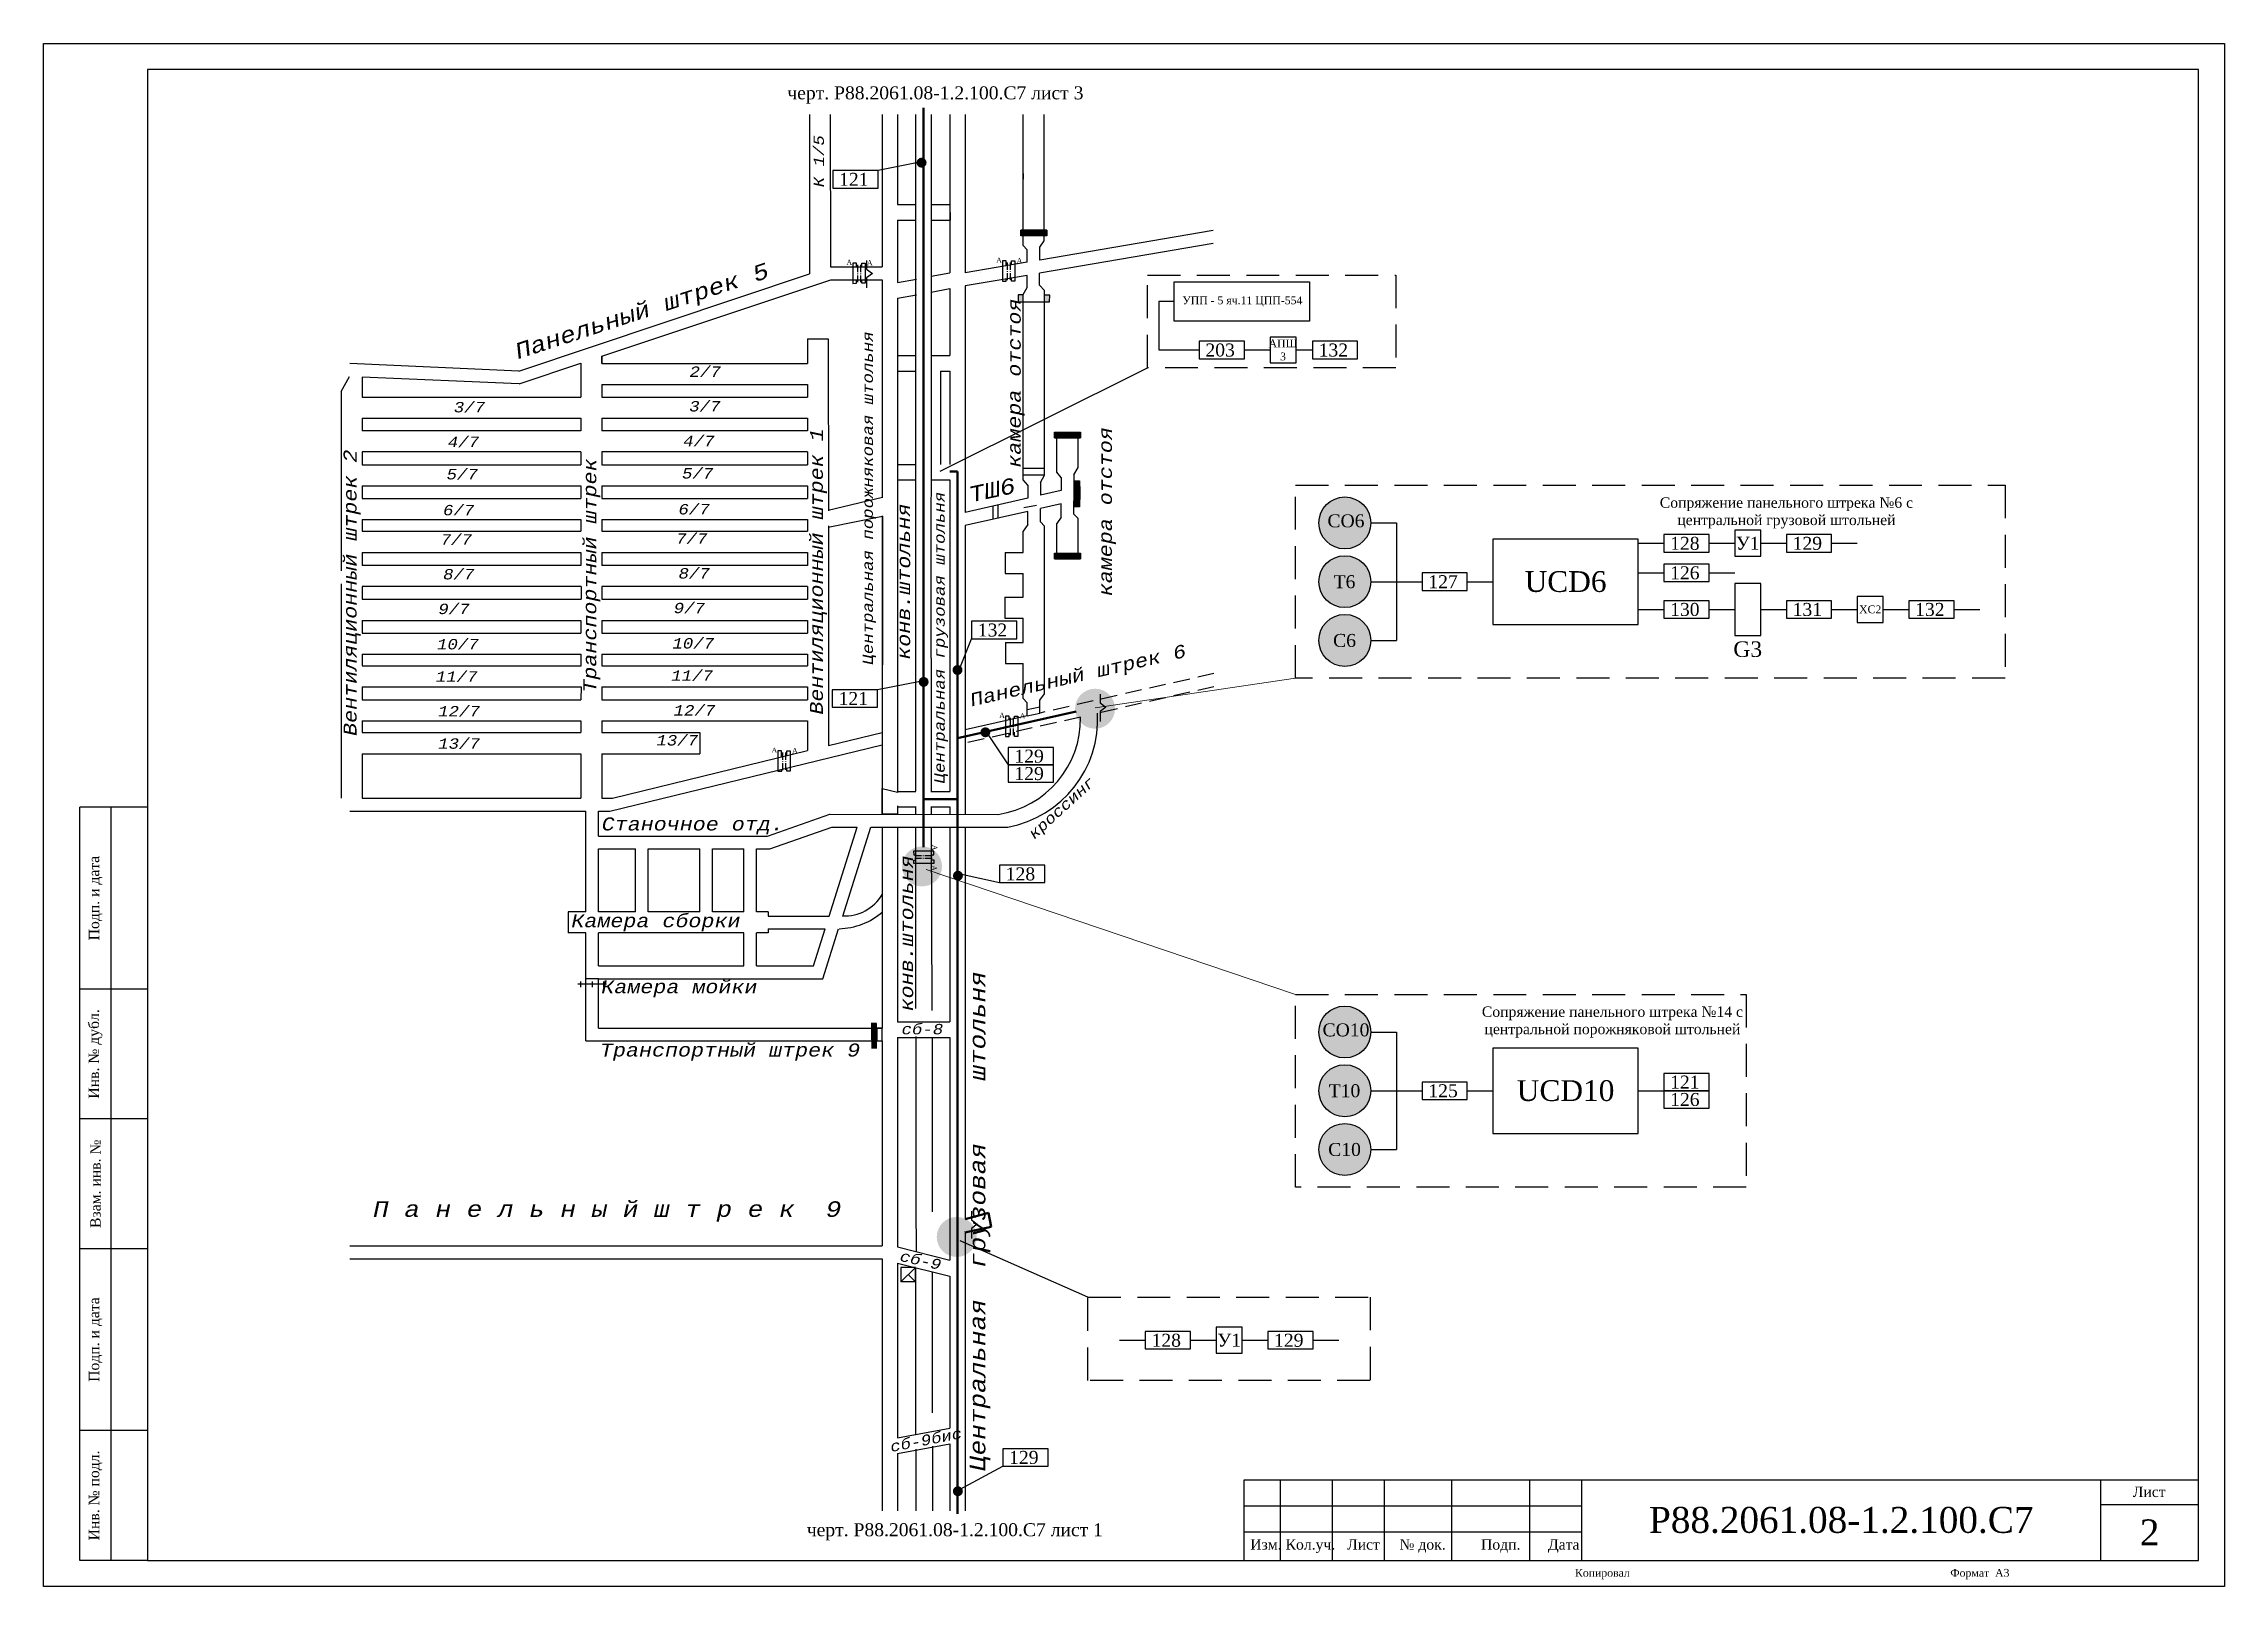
# Model space of a CAD drawing. Header units: millimetres. Extents: x 2309 to 3632, y -1063 to -766.
# Drawn here: x 2766.3 to 3186.3, y -1063.2 to -766.2 of the extents above; entities that cross this region are included whole.
import ezdxf

# ---------------------------------------------------------------- set-up
doc = ezdxf.new("R2010")
doc.units = ezdxf.units.MM
doc.header["$MEASUREMENT"] = 0
for name, pattern in [('DASHED2', [9.524999999999995, 6.349999999999998, -3.174999999999998]), ('HIDDEN', [0.375, 0.25, -0.125]), ('HIDDEN2', [4.762499999999999, 3.175, -1.5875])]:
    doc.linetypes.add(name, pattern=pattern)
for name, color, linetype in [('RAMKA', 7, 'Continuous'), ('вен.з.г.471', 7, 'Continuous'), ('вент.зак.г.', 7, 'Continuous'), ('ГВУ', 7, 'Continuous'), ('Д н2', 3, 'Continuous'), ('Замер_станция', 7, 'Continuous'), ('Знаки подземные', 7, 'Continuous'), ('Надписи', 7, 'Continuous'), ('Номер Позиции ПЛА', 7, 'Continuous'), ('План', 7, 'Continuous'), ('Пожаропредупреждение', 1, 'Continuous'), ('ППЗ двери', 7, 'Continuous'), ('Раскраска позиций ПЛА', 7, 'Continuous'), ('Усл. Обозначения', 7, 'Continuous')]:
    doc.layers.add(name, color=color, linetype=linetype)
for name, color, linetype, lineweight in [('ВР воздух', 1, 'Continuous', 40), ('Подсистема Газовый контроль', 1, 'HIDDEN', 30), ('ФЗ (воздух)', 30, 'Continuous', 60), ('ФЗ вода', 1, 'Continuous', 40)]:
    doc.layers.add(name, color=color, linetype=linetype, lineweight=lineweight)
doc.styles.add('ASHADE', font='simplex.shx', dxfattribs={"height": 0.2})
doc.styles.get("Standard").update_dxf_attribs({"font": 'TIMES.TTF'})
doc.styles.add('TXTRUS', font='TXTRUS.shx', dxfattribs={"height": 2})
doc.styles.add('Восстающие', font='TIMES.TTF')

msp = doc.modelspace()

# ---------------------------------------------------------------- texts
msp.add_text('Лист', height=2).set_placement((3168.609619921555, -1045.971464203106))
for s, insert, char_height, width, attachment_point in [('черт. Р88.2061.08-1.2.100.С7 лист 3', (2938.006700796223, -774.391862119888), 2.5, 89.3344365936305, 2), ('UCD6', (3059.377496176519, -869.7542291746142), 4, 27.97833778804739, 5), ('UCD10', (3059.377496176519, -967.7555594143837), 4, 27.97833778804739, 5), ('Р88.2061.08-1.2.100.С7', (3112.472688498972, -1050.427174612348), 5, 100, 5), ('черт. Р88.2061.08-1.2.100.С7 лист 1', (2941.755304272811, -1051.01411129545), 2.5, 89.3344365936305, 2), ('Изм. Кол.уч.   Лист     № док.         Подп.       Дата', (3030.344607768408, -1055.427174612348), 2, 64.25616146112952, 5), ('2', (3171.863854253456, -1052.778752960081), 5, 18.78233150896813, 5), ('Копировал                                                                                                             Формат  А3', (3061.193003180135, -1059.807952748199), 1.5, 125.0620168278056, 1)]:
    msp.add_mtext(s, dxfattribs=dict(insert=insert, char_height=char_height, width=width, attachment_point=attachment_point))
at = {"layer": 'ГВУ', "color": 0}
for s, insert, char_height, width, attachment_point in [('121', (2919.459880716035, -791.0444746208152), 2.5, 7.906292634240002, 1), ('{\\C256;УПП - 5 яч.11 ЦПП-554}', (2997.129109321678, -815.8316969853308), 1.5, 25.82607149311309, 5), ('АПШ 3', (3004.95594773005, -825.1498621407349), 1.5, 5.000000000000112, 5), ('203', (2990.013687474982, -823.9022736121236), 2.5, 7.906292634240002, 1), ('132', (3011.818576792974, -823.9022736121241), 2.5, 7.906292634240002, 1), ('СО6', (3017.084072423985, -858.0546461529918), 2.5, 7.906292634240002, 5), ('{\\C256;Сопряжение панельного штрека №6 с центральной грузовой штольней}', (3101.908784124315, -856.5222264218212), 2, 50.90144712517269, 5), ('128', (3079.514527382524, -861.1191090346963), 2.5, 7.906292634240002, 1), ('У1', (3094.456787637591, -862.3666975633071), 2.5, 5.000000000000112, 5), ('129', (3103.104649949571, -861.1191090346963), 2.5, 7.906292634240002, 1), ('Т6', (3016.80114908528, -869.7732096946481), 2.5, 7.906292634240002, 5), ('127', (3032.946067027427, -868.506640646003), 2.5, 7.906292634240002, 1), ('126', (3079.514527382524, -866.7911269960068), 2.5, 7.906292634240002, 1), ('132', (2946.171386547971, -877.8049242570708), 2.5, 7.906292634240002, 1), ('130', (3079.514527382524, -873.8427121019224), 2.5, 7.906292634240002, 1), ('131', (3103.104649949572, -873.8427121019224), 2.5, 7.906292634240002, 1), ('XC2', (3118.04691020464, -875.0903006305336), 1.5, 5.000000000000112, 5), ('132', (3126.69477251662, -873.8427121019224), 2.5, 7.906292634240002, 1), ('С6', (3016.80114908528, -881.080417590829), 2.5, 7.906292634240002, 5), ('121', (2919.359611038178, -890.9977627732349), 2.5, 7.906292634240002, 1), ('129', (2953.222458151181, -902.0900956014896), 2.5, 7.906292634240002, 1), ('129', (2953.222458151181, -905.4371126753124), 2.5, 7.906292634240002, 1), ('128', (2951.549492616935, -924.759216736973), 2.5, 7.906292634240002, 1), ('{\\C256;Сопряжение панельного штрека №14 с центральной порожняковой штольней}', (3068.398797299018, -954.5235566615906), 2, 50.90144712517269, 5), ('СО10', (3017.084072423985, -956.0559763927613), 2.5, 7.906292634240002, 5), ('121', (3079.514527382524, -964.8344623488615), 2.5, 7.906292634240002, 1), ('Т10', (3016.80114908528, -967.7745399344176), 2.5, 7.906292634240002, 5), ('125', (3032.946067027427, -966.5079708857725), 2.5, 7.906292634240002, 1), ('126', (3079.514527382524, -968.1814794226843), 2.5, 7.906292634240002, 1), ('С10', (3016.80114908528, -979.0817478305985), 2.5, 7.906292634240002, 5), ('128', (2979.640030400371, -1014.541001958077), 2.5, 7.906292634240002, 1), ('У1', (2994.582290655439, -1015.788590486687), 2.5, 5.000000000000112, 5), ('129', (3003.230152967419, -1014.541001958077), 2.5, 7.906292634240002, 1), ('129', (2952.207414512192, -1037.092838392989), 2.5, 7.906292634240002, 1)]:
    msp.add_mtext(s, dxfattribs=dict(at, insert=insert, char_height=char_height, width=width, attachment_point=attachment_point))
at = {"layer": 'ГВУ', "color": 0, "char_height": 2, "attachment_point": 5, "rotation": 90}
for s, insert, width in [('{\\C256;Подп. и дата}', (2776.25502000794, -930.6699425317986), 35.00000000000011), ('{\\C256;Инв. № дубл.}', (2776.25502000794, -960.6699425317986), 25), ('{\\C256;Взам. инв. №}', (2776.25502000794, -985.6699425317986), 25), ('{\\C256;Подп. и дата}', (2776.25502000794, -1015.669942531799), 35.00000000000011), ('{\\C256;Инв. № подл.}', (2776.25502000794, -1045.669942531799), 25)]:
    msp.add_mtext(s, dxfattribs=dict(at, insert=insert, width=width))
at = {"layer": 'Замер_станция', "color": 7, "lineweight": 25, "style": 'Восстающие'}
for p in [(2920.873199955876, -808.7758081865425), (2924.821616162378, -808.8611641806745), (2949.708116925997, -808.3520679718388), (2953.656533132499, -808.4374239659708), (2950.28561947154, -895.9987426179143), (2906.448359555911, -902.6956254103609), (2910.396775762413, -902.7809814044929)]:
    msp.add_text('А', height=1, dxfattribs=at).set_placement(p)
at = {"layer": 'Замер_станция', "color": 0, "lineweight": 25, "style": 'Восстающие'}
msp.add_text('А', height=1, dxfattribs=at).set_placement((2954.234035678041, -896.0840986120463))
at = {"layer": 'Замер_станция', "color": 7, "lineweight": 25, "style": 'Восстающие'}
for p in [(2937.359988533748, -920.3907239430844), (2937.274632539616, -924.3391401495862)]:
    msp.add_text('А', height=1, rotation=270, dxfattribs=at).set_placement(p)
at = {"layer": 'Надписи', "style": 'TXTRUS'}
for s, insert, char_height, width, attachment_point, rotation in [('{\\fCourier New|b0|i1|c204|p49;К 1/5}', (2914.544198611557, -793.8169820908099), 2, 15.37812804991565, 1, 90), ('{\\fCourier New|b0|i1|c204|p49;Панельный штрек 5}', (2856.699608626235, -824.0674093122796), 3, 74, 1, 18), ('{\\fCourier New|b0|i1|c204|p49;камера отстоя }', (2951.933948268051, -847.8246970056255), 2.5, 39.06720054124207, 1, 90), ('{\\fCourier New|b0|i1|c204|p49;Центральная порожняковая штольня}', (2923.966822705218, -885.712724807013), 2, 122.8904090130522, 1, 90), ('{\\fCourier New|b0|i1|c204|p49;Вентиляционный штрек 1}', (2913.841012347081, -895.3472056008793), 2.5, 67.7, 1, 90), ('{\\fCourier New|b0|i1|c204|p49;камера отстоя }', (2969.497038571174, -872.5701106735962), 2.5, 43.27789870609672, 1, 90), ('{\\fCourier New|b0|i1|c204|p49;Вентиляционный штрек 2}', (2824.028543820187, -899.442711107795), 2.5, 67.7, 1, 90), ('{\\fCourier New|b0|i1|c204|p49;Транспортный штрек }', (2870.198975750918, -891.1232850150143), 2.5, 53.81590536293335, 1, 90), ('{\\fCourier New|b0|i1|c204|p49;ТШ6}', (2944.191872396243, -851.5613057817006), 3, 11.02608871832894, 1, 11.999999999999996), ('{\\fCourier New|b0|i1|c204|p49;конв.штольня }', (2930.643587115188, -884.7836298767613), 2.5, 43.26934668925274, 1, 90), ('{\\fCourier New|b0|i1|c204|p49;Центральная грузовая штольня}', (2939.11784419795, -880.5199071796565), 2, 128.3, 5, 90), ('{\\fCourier New|b0|i1|c204|p49;Панельный штрек 6}', (2944.430795838738, -891.3436285945284), 2.5, 121.7, 1, 13), ('{\\fCourier New|b0|i1|c204|p49;кроссинг}', (2955.692798802894, -917.9537353030466), 2, 19.77973805558316, 1, 42.33344942340069), ('{\\fCourier New|b0|i1|c204|p49;конв.штольня }', (2931.213433567032, -952.4885680995901), 2.5, 43.27518801334808, 1, 90), ('{\\fCourier New|b0|i1|c204|p49;Центральная  грузовая    штольня}', (2944.623017619725, -1040.961962836715), 3, 124.6, 1, 90), ('{\\fCourier New|b0|i1|c204|p49;сб-9}', (2931.482918409739, -998.5228783477435), 2, 10.0661808206305, 1, 347), ('{\\fCourier New|b0|i1|c204|p49;сб-9бис}', (2929.120119450816, -1035.338741565113), 2, 12.84935611952704, 1, 11)]:
    msp.add_mtext(s, dxfattribs=dict(at, insert=insert, char_height=char_height, width=width, attachment_point=attachment_point, rotation=rotation))
at = {"layer": 'Надписи', "attachment_point": 1, "style": 'TXTRUS'}
for s, insert, char_height, width in [('{\\fCourier New|b0|i1|c204|p49;2/7}', (2890.662657890948, -828.3215181419712), 2, 7.4), ('{\\fCourier New|b0|i1|c204|p49;3/7}', (2845.25270039307, -835.1576781034917), 2, 7.4), ('{\\fCourier New|b0|i1|c204|p49;3/7}', (2890.591383039974, -834.9870072414835), 2, 7.4), ('{\\fCourier New|b0|i1|c204|p49;4/7}', (2844.099200733175, -841.8407487918209), 2, 7.4), ('{\\fCourier New|b0|i1|c204|p49;4/7}', (2889.437883380079, -841.6700779298128), 2, 7.4), ('{\\fCourier New|b0|i1|c204|p49;5/7}', (2843.868507551348, -848.0629155771924), 2, 7.4), ('{\\fCourier New|b0|i1|c204|p49;5/7}', (2889.207190198252, -847.8922447151842), 2, 7.4), ('{\\fCourier New|b0|i1|c204|p49;6/7}', (2843.176407755411, -854.9764353058201), 2, 7.4), ('{\\fCourier New|b0|i1|c204|p49;6/7}', (2888.515090402315, -854.805764443812), 2, 7.4), ('{\\fCourier New|b0|i1|c204|p49;7/7}', (2842.730321819265, -860.6297778792352), 2, 7.384692822340549), ('{\\fCourier New|b0|i1|c204|p49;7/7}', (2888.069004466169, -860.4591070172271), 2, 7.384692822340549), ('{\\fCourier New|b0|i1|c204|p49;8/7}', (2843.191721683222, -867.3128466267779), 2, 6.461893094425614), ('{\\fCourier New|b0|i1|c204|p49;8/7}', (2888.530404330126, -867.1421757647697), 2, 6.461893094425614), ('{\\fCourier New|b0|i1|c204|p49;9/7}', (2842.268928705458, -873.99591537432), 2, 6.923286208231184), ('{\\fCourier New|b0|i1|c204|p49;9/7}', (2887.607611352362, -873.8252445123119), 2, 6.923286208231184), ('{\\fCourier New|b0|i1|c204|p49;10/7}', (2842.022914845668, -880.7869083124349), 2, 7.4), ('{\\fCourier New|b0|i1|c204|p49;10/7}', (2887.361597492572, -880.6162374504268), 2, 7.4), ('{\\fCourier New|b0|i1|c204|p49;11/7}', (2841.792214913689, -887.0090770385934), 2, 7.4), ('{\\fCourier New|b0|i1|c204|p49;11/7}', (2887.130897560593, -886.8384061765853), 2, 7.4), ('{\\fCourier New|b0|i1|c204|p49;12/7}', (2842.253614777647, -893.692145786136), 2, 7.4), ('{\\fCourier New|b0|i1|c204|p49;12/7}', (2887.592297424551, -893.5214749241279), 2, 7.4), ('{\\fCourier New|b0|i1|c204|p49;13/7}', (2842.253614777647, -899.9143145122946), 2, 7.4), ('{\\fCourier New|b0|i1|c204|p49;13/7}', (2884.271918261194, -899.2887198494434), 2, 7.4), ('{\\fCourier New|b0|i1|c204|p49;Станочное отд.}', (2873.738876857446, -915.1429096512677), 2.5, 38.9), ('{\\fCourier New|b0|i1|c204|p49;сб-8}', (2931.490059754303, -954.8922500032397), 2, 10.40840285667891), ('{\\fCourier New|b0|i1|c204|p49;Транспортный штрек 9}', (2873.405924856967, -958.6630456435566), 2.5, 66.89018941442916), ('{\\fCourier New|b0|i1|c204|p49;П а н е л ь н ы й ш т р е к  9}', (2829.708897598282, -989.0376864162238), 3, 151.4792832339687)]:
    msp.add_mtext(s, dxfattribs=dict(at, insert=insert, char_height=char_height, width=width))
at = {"layer": 'Надписи', "color": 0, "char_height": 2.5, "attachment_point": 1, "style": 'TXTRUS'}
for s, insert, width in [('{\\fCourier New|b0|i1|c204|p49;Камера сборки}', (2867.895949939995, -933.7769883141916), 46.2), ('{\\fCourier New|b0|i1|c204|p49;Камера мойки}', (2873.661616664891, -946.4880076048532), 40.57677821946352)]:
    msp.add_mtext(s, dxfattribs=dict(at, insert=insert, width=width))
at = {"layer": 'ФЗ вода', "color": 0, "lineweight": 20, "insert": (3094.456787637592, -882.7629376944726), "char_height": 3, "width": 14.71595324059854, "attachment_point": 5, "style": 'ASHADE'}
msp.add_mtext('{\\fTimes New Roman|b0|i0|c204|p18;G3}', dxfattribs=at)

# ---------------------------------------------------------------- blocks, each defined once
blk = doc.blocks.new('Вент парус')
at = {"layer": 'Усл. Обозначения'}
for p, q in [((1113.711723944435, 602.6715706248648), (1113.711723944435, 601.0049206248648)), ((1113.711723944435, 601.0049206248648), (1114.822823944435, 600.1715956248647)), ((1114.822823944435, 600.1715956248647), (1113.711723944435, 599.3382706248648)), ((1113.711723944435, 599.3382706248648), (1113.711723944435, 597.3938456248648))]:
    blk.add_line(p, q, dxfattribs=at)
blk = doc.blocks.new('Перемычка с дверью')
at = {"layer": 'Усл. Обозначения'}
for p, q in [((1113.287566315487, 581.2140879406028), (1113.287566315487, 576.2141379406028)), ((1113.287566315487, 581.2140879406028), (1114.398666315487, 581.2140879406028)), ((1114.398666315487, 581.2140879406028), (1114.398666315487, 576.2141379406028)), ((1114.398666315487, 576.2141379406028), (1113.287566315487, 576.2141379406028))]:
    blk.add_line(p, q, dxfattribs=at)
at = {"layer": 'Усл. Обозначения', "color": 0}
for p, q in [((1113.283941336877, 579.3425850622293), (1114.395189577298, 579.3425850622293)), ((1113.283941336877, 577.8938660150579), (1114.395189577298, 577.8938660150579))]:
    blk.add_line(p, q, dxfattribs=at)
blk = doc.blocks.new('Решетка')
at = {"layer": 'Усл. Обозначения'}
for p, q in [((1113.248523536973, 569.8526630332183), (1114.359623536973, 569.8526630332183)), ((1113.248523536973, 567.6304630332182), (1114.359623536973, 567.6304630332182)), ((1113.804073536973, 570.4082130332183), (1113.804073536973, 564.8527130332183)), ((1113.248523536973, 565.4082630332182), (1114.359623536973, 565.4082630332182))]:
    blk.add_line(p, q, dxfattribs=at)

# ---------------------------------------------------------------- hatches: boundary and pattern name
at = {"layer": 'Д н2', "lineweight": 50}
h = msp.add_hatch(color=256, dxfattribs=at)
h.set_gradient(color1=(0, 255, 0), color2=(0, 255, 0), tint=1)
edge = h.paths.add_edge_path()
edge.add_arc((3016.85947084212, -858.4470212784329), 5, 0, 360)
h = msp.add_hatch(color=256, dxfattribs=at)
h.set_gradient(color1=(0, 255, 0), color2=(0, 255, 0), tint=1)
edge = h.paths.add_edge_path()
edge.add_arc((3016.85947084212, -956.4483515182023), 5, 0, 360)
at = {"layer": 'Знаки подземные'}
h = msp.add_hatch(color=5, dxfattribs=at)
h.paths.add_polyline_path([(2954.922152629415, -814.540200634018), (2953.892727455815, -814.540200634018), (2953.892727455815, -815.8906287257744), (2954.922151994945, -815.8906287257744)])
h.paths.add_polyline_path([(2959.969653868719, -814.540200634018), (2958.986258101264, -814.540200634018), (2958.986258101264, -815.8906287257744), (2959.969653868719, -815.8906287257744)])
at = {"layer": 'План'}
h = msp.add_hatch(color=72, dxfattribs=at)
h.paths.add_polyline_path([(2954.449782815686, -802.0570901131075), (2954.449782815685, -803.1681901131076), (2956.129510890142, -803.1681901131076), (2956.129510890141, -802.0570901131075)])
h.paths.add_polyline_path([(2957.578229937312, -802.0570901131075), (2957.578229937313, -803.1681901131076), (2959.449732815686, -803.1681901131077), (2959.449732815685, -802.0570901131074)])
at = {"layer": 'Раскраска позиций ПЛА'}
for points in [[(2956.099937135113, -802.0575602015022), (2956.099937135113, -803.1686602015022), (2957.548656182284, -803.1686602015022), (2957.548656182284, -802.0575602015022)], [(2965.960847727883, -840.9737383980967), (2960.960897727884, -840.9737383980967), (2960.960897727884, -842.0848383980967), (2965.960847727883, -842.0848383980967)], [(2965.770353181431, -850.3557948720438), (2964.659253181431, -850.3557948720438), (2964.659253181431, -855.3557448720437), (2965.770353181431, -855.3557448720437)], [(2965.925335265877, -864.2636419701078), (2960.925385265877, -864.2636419701078), (2960.925385265877, -865.3747419701078), (2965.925335265877, -865.3747419701078)], [(2926.725863847617, -954.6497567201134), (2925.614785129574, -954.6566336607168), (2925.64573136229, -959.6564878919105), (2926.756810080333, -959.6496109513066)]]:
    msp.add_hatch(color=72, dxfattribs=at).paths.add_polyline_path(points)
at = {"layer": 'Раскраска позиций ПЛА', "lineweight": 80}
h = msp.add_hatch(color=3, dxfattribs=at)
edge = h.paths.add_edge_path()
edge.add_arc((3016.85947084212, -858.4470212784329), 5, 0, 360)
h = msp.add_hatch(color=3, dxfattribs=at)
edge = h.paths.add_edge_path()
edge.add_arc((3016.85947084212, -869.7542291746138), 5, 0, 360)
h = msp.add_hatch(color=3, dxfattribs=at)
edge = h.paths.add_edge_path()
edge.add_arc((3016.85947084212, -881.0614370707947), 5, 0, 360)
h = msp.add_hatch(color=3, dxfattribs=at)
edge = h.paths.add_edge_path()
edge.add_arc((3016.85947084212, -956.4483515182023), 5, 0, 360)
h = msp.add_hatch(color=3, dxfattribs=at)
edge = h.paths.add_edge_path()
edge.add_arc((3016.85947084212, -967.7555594143832), 5, 0, 360)
h = msp.add_hatch(color=3, dxfattribs=at)
edge = h.paths.add_edge_path()
edge.add_arc((3016.85947084212, -979.0627673105641), 5, 0, 360)
at = {"layer": 'ФЗ (воздух)'}
h = msp.add_hatch(color=0, dxfattribs=at)
edge = h.paths.add_edge_path()
edge.add_arc((2938.872411837046, -848.5609870641706), 1.924646269950494, -1.272221872585407e-14, 360)
at = {"layer": 'ФЗ вода'}
h = msp.add_hatch(color=0, dxfattribs=at)
edge = h.paths.add_edge_path()
edge.add_arc((2935.345259197425, -789.0879477270762), 0.9623231349752471, 0, 360)
h = msp.add_hatch(color=0, dxfattribs=at)
edge = h.paths.add_edge_path()
edge.add_arc((2942.26202420887, -886.747367345502), 0.9623231349752471, 0, 360)
h = msp.add_hatch(color=0, dxfattribs=at)
edge = h.paths.add_edge_path()
edge.add_arc((2935.74188311135, -889.0412358794958), 0.9623231349752471, 0, 360)
h = msp.add_hatch(color=0, dxfattribs=at)
edge = h.paths.add_edge_path()
edge.add_arc((2968.754668652249, -894.2076286448073), 3.849292539900989, 0, 360)
h = msp.add_hatch(color=0, dxfattribs=at)
edge = h.paths.add_edge_path()
edge.add_arc((2947.630622148426, -898.7475993994133), 0.9623231349752471, 0, 360)
h = msp.add_hatch(color=0, dxfattribs=at)
edge = h.paths.add_edge_path()
edge.add_arc((2935.436474715257, -924.5728377997764), 3.849292539900989, 0, 360)
h = msp.add_hatch(color=0, dxfattribs=at)
edge = h.paths.add_edge_path()
edge.add_arc((2942.345963163798, -926.3641203162817), 0.9623231349752471, 0, 360)
h = msp.add_hatch(color=0, dxfattribs=at)
edge = h.paths.add_edge_path()
edge.add_arc((2942.115118210922, -995.8982876997891), 3.849292539900989, 0, 360)
h = msp.add_hatch(color=0, dxfattribs=at)
edge = h.paths.add_edge_path()
edge.add_arc((2942.330719661923, -1044.849741092224), 0.9623231349752471, 0, 360)

# ---------------------------------------------------------------- linework, layer by layer
at = {"color": 1, "lineweight": -3}
for p, q in [((2981.005832393679, -815.8316969853308), (2981.005832393679, -825.1498621407349)), ((2984.010732642143, -815.8316969853308), (2981.005832393679, -815.8316969853308)), ((3007.45594773005, -825.1498621407349), (3010.609448354322, -825.1498621407349))]:
    msp.add_line(p, q, dxfattribs=at)
msp.add_line((2967.375890564314, -1007.509794076868), (2942.785285716811, -996.6258452920929))
at = {"linetype": 'Continuous'}
for p, q in [((2997.472688498972, -1042.684406692898), (3181.25502000794, -1042.684406692898)), ((3004.472688498972, -1058.169942531799), (3004.472688498972, -1042.684406692898)), ((3014.472688498972, -1058.169942531799), (3014.472688498972, -1042.684406692898)), ((3024.472688498972, -1058.169942531799), (3024.472688498972, -1042.684406692898)), ((3037.472688498972, -1058.169942531799), (3037.472688498972, -1042.684406692898)), ((3052.472688498972, -1058.169942531799), (3052.472688498972, -1042.684406692898)), ((3062.472688498972, -1058.169942531799), (3062.472688498972, -1042.684406692898)), ((3162.472688498972, -1058.169942531799), (3162.472688498972, -1042.684406692898)), ((2997.472688498972, -1047.684406692898), (3062.472688498972, -1047.684406692898)), ((3162.472688498972, -1047.387563388364), (3181.25502000794, -1047.387563388364)), ((2997.472688498972, -1052.684406692898), (3062.472688498972, -1052.684406692898))]:
    msp.add_line(p, q, dxfattribs=at)
for points in [[(2766.25502000794, -1063.169942531799), (2766.25502000794, -766.1699425317981), (3186.25502000794, -766.1699425317981), (3186.25502000794, -1063.169942531799), (2766.25502000794, -1063.169942531799)], [(3181.25502000794, -1058.169942531799), (3181.25502000794, -771.1699425317981), (2786.25502000794, -771.1699425317981), (2786.25502000794, -1058.169942531799), (3181.25502000794, -1058.169942531799)]]:
    msp.add_lwpolyline(points)
for points in [[(2918.250752277383, -793.9655716863374), (2926.963407097775, -793.9655716863374), (2926.963407097775, -790.6185546125146), (2918.250752277383, -790.6185546125146)], [(2984.010732642143, -812.0381309448981), (3010.042145068235, -812.0381309448981), (3010.042145068235, -819.6252630257636), (2984.010732642143, -819.6252630257636)], [(2988.80455903633, -826.8233706776458), (2997.517213856722, -826.8233706776458), (2997.517213856722, -823.476353603823), (2988.80455903633, -823.476353603823)], [(3010.609448354322, -826.8233706776463), (3019.322103174714, -826.8233706776463), (3019.322103174714, -823.4763536038234), (3010.609448354322, -823.4763536038234)], [(3078.305398943871, -864.0402061002185), (3087.018053764264, -864.0402061002185), (3087.018053764264, -860.6931890263957), (3078.305398943871, -860.6931890263957)], [(3101.895521510919, -864.0402061002185), (3110.608176331311, -864.0402061002185), (3110.608176331311, -860.6931890263957), (3101.895521510919, -860.6931890263957)], [(3031.736938588775, -871.4277377115252), (3040.449593409167, -871.4277377115252), (3040.449593409167, -868.0807206377024), (3031.736938588775, -868.0807206377024)], [(3078.305398943871, -869.712224061529), (3087.018053764264, -869.712224061529), (3087.018053764264, -866.3652069877062), (3078.305398943871, -866.3652069877062)], [(3078.305398943872, -876.7638091674446), (3087.018053764264, -876.7638091674446), (3087.018053764264, -873.4167920936218), (3078.305398943872, -873.4167920936218)], [(3101.895521510919, -876.7638091674446), (3110.608176331312, -876.7638091674446), (3110.608176331312, -873.4167920936218), (3101.895521510919, -873.4167920936218)], [(3125.485644077967, -876.7638091674446), (3134.19829889836, -876.7638091674446), (3134.19829889836, -873.4167920936218), (3125.485644077967, -873.4167920936218)], [(2944.962258109318, -880.7260213225929), (2953.67491292971, -880.7260213225929), (2953.67491292971, -877.3790042487701), (2944.962258109318, -877.3790042487701)], [(2918.150482599525, -893.918859838757), (2926.863137419918, -893.918859838757), (2926.863137419918, -890.5718427649342), (2918.150482599525, -890.5718427649342)], [(2952.013329712529, -905.0111926670118), (2960.725984532921, -905.0111926670118), (2960.725984532921, -901.6641755931889), (2952.013329712529, -901.6641755931889)], [(2952.013329712529, -908.3582097408346), (2960.725984532921, -908.3582097408346), (2960.725984532921, -905.0111926670118), (2952.013329712529, -905.0111926670118)], [(2950.340364178282, -927.6803138024952), (2959.053018998675, -927.6803138024952), (2959.053018998675, -924.3332967286724), (2950.340364178282, -924.3332967286724)], [(3078.305398943871, -967.7555594143837), (3087.018053764264, -967.7555594143837), (3087.018053764264, -964.4085423405609), (3078.305398943871, -964.4085423405609)], [(3031.736938588775, -969.4290679512947), (3040.449593409167, -969.4290679512947), (3040.449593409167, -966.0820508774718), (3031.736938588775, -966.0820508774718)], [(3078.305398943871, -971.1025764882065), (3087.018053764264, -971.1025764882065), (3087.018053764264, -967.7555594143837), (3078.305398943871, -967.7555594143837)], [(2978.430901961719, -1017.462099023599), (2987.143556782111, -1017.462099023599), (2987.143556782111, -1014.115081949776), (2978.430901961719, -1014.115081949776)], [(3002.021024528766, -1017.462099023599), (3010.733679349159, -1017.462099023599), (3010.733679349159, -1014.115081949776), (3002.021024528766, -1014.115081949776)], [(2950.99828607354, -1040.013935458511), (2959.710940893932, -1040.013935458511), (2959.710940893932, -1036.666918384689), (2950.99828607354, -1036.666918384689)]]:
    msp.add_lwpolyline(points, close=True)
at = {"linetype": 'DASHED2'}
for points in [[(2978.843578985861, -810.7406191739053), (3026.679548837117, -810.7406191739053), (3026.679548837117, -828.5715425544072), (2978.843578985861, -828.5715425544072)], [(3007.365023286019, -851.1963523068919), (3144.010316855054, -851.1963523068918), (3144.010316855054, -888.3121060423357), (3007.365023286019, -888.3121060423357)], [(3007.365023286019, -949.1976825466611), (3094.145786594602, -949.1976825466611), (3094.145786594602, -986.3134362821049), (3007.365023286019, -986.3134362821052)], [(2967.375890564314, -1007.509794076868), (3021.76452663105, -1007.509794076867), (3021.76452663105, -1023.51724352727), (2967.375890564314, -1023.51724352727)]]:
    msp.add_lwpolyline(points, close=True, dxfattribs=at)
at = {"linetype": 'Continuous'}
msp.add_lwpolyline([(2997.472688498972, -1058.169942531799), (2997.472688498972, -1042.684406692898)], dxfattribs=at)
at = {"layer": 'RAMKA', "color": 7}
for p, q in [((2773.25502000794, -1058.169942531799), (2773.25502000794, -913.1699425317986)), ((2786.25502000794, -913.1699425317986), (2773.25502000794, -913.1699425317986)), ((2779.25502000794, -1058.169942531799), (2779.25502000794, -913.1699425317986)), ((2786.25502000794, -948.1699425317986), (2773.25502000794, -948.1699425317986)), ((2786.25502000794, -973.1699425317986), (2773.25502000794, -973.1699425317986)), ((2786.25502000794, -998.1699425317986), (2773.25502000794, -998.1699425317986)), ((2786.25502000794, -1033.169942531799), (2773.25502000794, -1033.169942531799)), ((2786.25502000794, -1058.169942531799), (2773.25502000794, -1058.169942531799))]:
    msp.add_line(p, q, dxfattribs=at)
at = {"layer": 'вен.з.г.471', "color": 1, "lineweight": -3}
msp.add_line((2981.005832393679, -825.1498621407349), (2988.80455903633, -825.1498621407349), dxfattribs=at)
at = {"layer": 'вен.з.г.471', "color": 1}
for p, q in [((2997.517213856722, -825.1498621407349), (3002.45594773005, -825.1498621407349)), ((3021.85947084212, -858.4470212784329), (3026.798204715447, -858.4470212784329)), ((3026.798204715447, -858.4470212784329), (3026.798204715447, -881.0614370707947)), ((3073.366665070544, -862.3666975633071), (3078.305398943871, -862.3666975633071)), ((3087.018053764264, -862.3666975633071), (3091.956787637591, -862.3666975633071)), ((3096.956787637591, -862.3666975633071), (3101.895521510919, -862.3666975633071)), ((3110.608176331311, -862.3666975633071), (3115.546910204639, -862.3666975633071)), ((3073.366665070544, -868.038715524618), (3078.305398943871, -868.038715524618)), ((3087.018053764264, -868.038715524618), (3091.956787637591, -868.038715524618)), ((3021.85947084212, -869.7542291746138), (3026.798204715447, -869.7542291746138)), ((3026.798204715447, -869.7542291746138), (3031.736938588775, -869.7542291746138)), ((3040.449593409167, -869.7542291746142), (3045.388327282495, -869.7542291746142)), ((3073.366665070544, -875.0903006305336), (3078.305398943872, -875.0903006305336)), ((3087.018053764264, -875.0903006305336), (3091.956787637592, -875.0903006305336)), ((3096.956787637592, -875.0903006305336), (3101.895521510919, -875.0903006305336)), ((3110.608176331312, -875.0903006305336), (3115.54691020464, -875.0903006305336)), ((3120.54691020464, -875.0903006305336), (3125.485644077967, -875.0903006305336)), ((3134.19829889836, -875.0903006305336), (3139.137032771687, -875.0903006305336)), ((3021.85947084212, -881.0614370707947), (3026.798204715447, -881.0614370707947)), ((3021.85947084212, -956.4483515182023), (3026.798204715447, -956.4483515182023)), ((3026.798204715447, -956.4483515182023), (3026.798204715447, -979.0627673105641)), ((3021.85947084212, -967.7555594143832), (3026.798204715447, -967.7555594143832)), ((3026.798204715447, -967.7555594143832), (3031.736938588775, -967.7555594143832)), ((3040.449593409167, -967.7555594143837), (3045.388327282495, -967.7555594143837)), ((3073.366665070544, -967.7555594143837), (3078.305398943871, -967.7555594143837)), ((3021.85947084212, -979.0627673105641), (3026.798204715447, -979.0627673105641)), ((2973.492168088391, -1015.788590486687), (2978.430901961719, -1015.788590486687)), ((2987.143556782111, -1015.788590486687), (2992.082290655439, -1015.788590486687)), ((2997.082290655439, -1015.788590486687), (3002.021024528766, -1015.788590486687)), ((3010.733679349159, -1015.788590486687), (3015.672413222486, -1015.788590486687))]:
    msp.add_line(p, q, dxfattribs=at)
at = {"layer": 'вент.зак.г.'}
for p, q in [((2934.670987754558, -789.0287480149079), (2926.963407097775, -790.6185546125146)), ((2938.894582930424, -848.4543735968768), (2978.843578985861, -828.5715425544072)), ((2942.704455481457, -886.3812174229547), (2944.962258109318, -880.7260213225929)), ((2935.067611668483, -888.9820361673276), (2926.863137419918, -890.5718427649342)), ((2948.01127609952, -899.0724269822488), (2952.013329712529, -905.0111926670118)), ((2942.788394436386, -925.9979703937345), (2950.340364178282, -927.6803138024952)), ((2942.77315093451, -1044.483591169677), (2950.99828607354, -1040.013935458511))]:
    msp.add_line(p, q, dxfattribs=at)
at = {"layer": 'ВР воздух', "color": 0, "lineweight": 20}
for p, q in [((3007.365023286019, -888.3121060423357), (2968.75547323213, -894.0248218575005)), ((2936.199513032801, -925.183432708578), (3007.365023286019, -949.1976825466611))]:
    msp.add_line(p, q, dxfattribs=at)
at = {"layer": 'Знаки подземные'}
for p, q in [((2960.960897727884, -840.9737383980967), (2965.960847727883, -840.9737383980967)), ((2960.960897727884, -842.0848383980967), (2960.960897727884, -840.9737383980967)), ((2960.960897727884, -842.0848383980967), (2965.960847727883, -842.0848383980967)), ((2965.960847727883, -840.9737383980967), (2965.960847727883, -842.0848383980967)), ((2964.659253181431, -850.3557948720438), (2964.659253181431, -855.3557448720437)), ((2964.659253181431, -850.3557948720438), (2965.770353181431, -850.3557948720438)), ((2965.770353181431, -850.3557948720438), (2965.770353181431, -855.3557448720437)), ((2965.770353181431, -855.3557448720437), (2964.659253181431, -855.3557448720437)), ((2960.925385265877, -864.2636419701078), (2965.925335265877, -864.2636419701078)), ((2960.925385265877, -865.3747419701078), (2960.925385265877, -864.2636419701078)), ((2965.925335265877, -864.2636419701078), (2965.925335265877, -865.3747419701078)), ((2960.925385265877, -865.3747419701078), (2965.925335265877, -865.3747419701078))]:
    msp.add_line(p, q, dxfattribs=at)
at = {"layer": 'План'}
for p, q in [((2913.740856062941, -779.821808718167), (2913.74085606294, -810.4685715642843)), ((2917.722928763021, -779.821808718167), (2917.784790484391, -809.1437552680438)), ((2934.222030307436, -785.5328815572868), (2934.222030307436, -779.8218087181667)), ((2937.252406422041, -785.4670040427889), (2937.252406422041, -779.8218087181667)), ((2954.91909349275, -805.0332805798382), (2954.91909349275, -779.8218087181667)), ((2958.983195455182, -804.1117583792068), (2958.983195455183, -779.821808718167)), ((2934.222030307436, -797.2349166120414), (2934.222030307436, -785.5328815572868)), ((2937.252406422041, -797.2157712928527), (2937.252406422041, -785.4670040427889)), ((2930.705712878509, -797.157846685541), (2934.234789635342, -797.1578470404954)), ((2934.222030307436, -800.6314537557221), (2934.222030307436, -797.2349166120414)), ((2937.241412700672, -797.157847342901), (2940.813600797583, -797.1578477021915)), ((2937.252406422041, -801.0412655962916), (2937.252406422041, -797.2157712928527)), ((2930.705690947903, -800.1311104570034), (2934.229356229806, -800.1311104570034)), ((2937.257943252318, -800.1311104570034), (2940.818656272839, -800.1311104570034)), ((2991.508070104247, -802.1140028566049), (2958.089787491759, -807.8387066664407)), ((2954.91909349275, -805.0332805798382), (2955.658934288418, -805.8937013294283)), ((2955.658934288418, -808.2551228765635), (2955.658934288418, -805.8937013294283)), ((2991.511401432137, -804.6332321374782), (2958.084045347367, -810.359490274385)), ((2958.089787491759, -805.3425130929957), (2958.983195455182, -804.1117583792068)), ((2958.089787491759, -807.8387066664407), (2958.089787491759, -805.3425130929957)), ((2857.772211427035, -829.206083837071), (2913.74085606294, -810.4685715642843)), ((2917.784790484391, -809.1437552680438), (2927.765693625712, -809.1437552680438)), ((2937.203075575887, -810.9615127664708), (2940.81314811279, -810.2995320093544)), ((2955.658934288418, -808.2551228765635), (2943.743517752433, -810.2962879247591)), ((2958.084045347367, -812.6805866786578), (2958.084045347367, -810.359490274385)), ((2873.784596958464, -826.3613034294506), (2917.851898404353, -811.6295139505676)), ((2917.851898404353, -811.6295139505676), (2927.765562030208, -811.6295139505676)), ((2930.705579823337, -815.1969340759936), (2934.356501970598, -814.5216928588623)), ((2930.705602275516, -812.1529576060846), (2934.354744584763, -811.4838126058087)), ((2937.199153218937, -813.9959420454004), (2940.813043808228, -813.3275498470286)), ((2955.653192144026, -810.7759064845084), (2943.748466237941, -812.8152401791772)), ((2954.922135891985, -850.1647129320302), (2954.922152674586, -814.4440589219137)), ((2954.922152674586, -814.4440589219137), (2955.653192144026, -813.1191538511587)), ((2955.653192144026, -813.1191538511587), (2955.653192144026, -810.7759064845084)), ((2958.084045347367, -812.6805866786578), (2958.986258101264, -813.7140322190482)), ((2958.986258101264, -849.2431861404909), (2958.986258101264, -813.7140322190482)), ((2913.34321460972, -823.0064312827105), (2917.369353535669, -823.0064312827105)), ((2913.369289313527, -823.0064312827105), (2913.369289313527, -827.7237801617714)), ((2917.369353535669, -823.0064312827105), (2917.387921922599, -856.1445562816541)), ((2934.222030307436, -834.744089004447), (2934.222030307436, -822.401020130884)), ((2937.207355577569, -884.4664866469996), (2937.252406422041, -822.3739555656641)), ((2873.784596958464, -827.7237801617712), (2873.784596958464, -826.3613034294506)), ((2930.705498400981, -826.2358511350442), (2934.222030307436, -826.2358515269336)), ((2937.249604447528, -826.2358518643325), (2940.81259916262, -826.2358522613997)), ((2823.58578252914, -833.1330963516546), (2825.163060545336, -830.243636663148)), ((2857.772211427035, -829.206083837071), (2825.242864347953, -827.7611637838947)), ((2857.8307645963, -831.694702390342), (2827.62809295685, -830.3531308609402)), ((2827.62809295685, -830.3531308609402), (2827.62809295685, -834.2187353275438)), ((2857.8307645963, -831.694702390342), (2869.740662537014, -827.7131990211599)), ((2869.740662537014, -827.7131990211599), (2869.740662537014, -834.2187353275438)), ((2873.784596958464, -827.7237801617712), (2913.369289313527, -827.7237801617714)), ((2930.705476470374, -829.2091149131559), (2934.222030307436, -829.2091149131559)), ((2938.98715332325, -829.2091149131559), (2940.812496744182, -829.2091149131556)), ((2823.58578252914, -833.1330963516546), (2823.585065849924, -867.6832207913483)), ((2827.62809295685, -834.2187353275438), (2869.740662537014, -834.2187353275438)), ((2873.784596958464, -831.7878821242032), (2913.369289313527, -831.7878821242032)), ((2873.784596958464, -831.7878821242032), (2873.784596958464, -834.2187353275438)), ((2873.784596958464, -834.2187353275438), (2913.369289313527, -834.2187353275438)), ((2913.369289313527, -831.7878821242032), (2913.369289313527, -834.2187353275438)), ((2934.222030307436, -884.4664866469996), (2934.222030307436, -834.744089004447)), ((2827.62809295685, -838.282837289976), (2869.740662537014, -838.2828372899762)), ((2827.62809295685, -838.282837289976), (2827.62809295685, -840.7085604941228)), ((2869.740662537014, -838.2828372899762), (2869.740662537014, -840.7085604941228)), ((2873.784596958464, -838.282837289976), (2913.369289313527, -838.2828372899764)), ((2873.784596958464, -838.282837289976), (2873.784596958464, -840.7085604941228)), ((2913.369289313527, -838.2828372899764), (2913.369289313527, -840.7085604941228)), ((2869.740662537014, -840.7085604941228), (2827.62809295685, -840.7085604941228)), ((2913.369289313527, -840.7085604941228), (2873.784596958464, -840.7085604941228)), ((2961.417111304605, -848.6919979040583), (2961.417111304605, -842.0848383980967)), ((2961.417111304605, -842.0848383980967), (2965.481213267037, -842.0848383980967)), ((2965.481213267037, -847.7704757034269), (2965.481213267037, -842.0848383980967)), ((2869.740662537014, -844.7522325818943), (2827.62809295685, -844.7522058088168)), ((2827.62809295685, -844.7522058088168), (2827.62809295685, -847.2439886439063)), ((2827.62809295685, -847.2439886439063), (2869.740662537014, -847.2439886439063)), ((2869.740662537014, -844.7522325818943), (2869.740662537014, -847.2439886439063)), ((2913.369289313527, -844.7522603188056), (2873.784596958464, -844.7522351528266)), ((2873.784596958464, -844.7522351528266), (2873.784596958464, -847.2439886439063)), ((2873.784596958464, -847.2439886439063), (2913.369289313527, -847.2439886439063)), ((2913.369289313527, -844.7522603188056), (2913.369289313527, -847.2439886439063)), ((2930.705343892088, -847.1835481774663), (2934.222030307436, -847.1835481774663)), ((2964.642843590657, -849.1712588678358), (2965.481213267037, -847.7704757034269)), ((2827.62809295685, -851.3085419802867), (2869.740662537014, -851.3078699097589)), ((2827.62809295685, -851.3085419802867), (2827.62809295685, -853.7389438096791)), ((2869.740662537014, -851.3078699097589), (2869.740662537014, -853.7389438096791)), ((2873.784596958464, -851.3078053729903), (2913.369289313527, -851.307173644617)), ((2873.784596958464, -851.3078053729903), (2873.784596958464, -853.7389438096791)), ((2913.369289313527, -851.307173644617), (2913.369289313527, -853.7389438096791)), ((2930.705321961481, -850.1568119588453), (2934.222030307436, -850.1568119588453)), ((2937.232248745738, -850.1568119588453), (2940.779703176715, -850.1568119588451)), ((2955.790641663153, -851.1784675146841), (2954.922135891985, -850.1647129320302)), ((2955.790641663153, -851.1784675146841), (2955.786210276124, -853.672946207975)), ((2958.215743434381, -850.6285833972004), (2958.986258101264, -849.2431861404909)), ((2958.215743434381, -850.6285833972004), (2958.215743434381, -853.1220572875693)), ((2962.211990387316, -852.2159209946374), (2958.215743434381, -853.1220572875693)), ((2962.211990387316, -849.7224471042684), (2961.417111304605, -848.6919979040583)), ((2962.211990387316, -849.7224471042684), (2962.211990387316, -852.2159209946374)), ((2964.642843590657, -849.1712588678358), (2964.642843590657, -851.6647327582048)), ((2965.791770940754, -851.4042171338886), (2964.642843590657, -851.6647327582048)), ((2965.791770940754, -851.4042171338886), (2965.791770940755, -853.9508857371541)), ((2827.62809295685, -853.7389438096791), (2869.740662537014, -853.7389438096791)), ((2873.784596958464, -853.7389438096791), (2913.369289313527, -853.7389438096791)), ((2955.786210276124, -853.672946207975), (2943.748860263488, -856.4109945822904)), ((2955.78540332377, -856.2197977851213), (2943.748883202762, -858.9490404597361)), ((2955.793081870892, -858.7562698291651), (2955.78540332377, -856.2197977851213)), ((2962.211990387316, -854.7625895979027), (2958.215743434381, -855.6687258908344)), ((2958.215743434381, -858.2069390210288), (2958.215743434381, -855.6687258908344)), ((2962.211990387316, -857.3008027280969), (2962.211990387316, -854.760350317971)), ((2964.642843590657, -856.7496144916647), (2964.642843590657, -854.2091620815384)), ((2964.642843590657, -856.7496144916647), (2965.481213267037, -857.6039390270641)), ((2965.791770940755, -853.9508857371541), (2964.643326511321, -854.2112918607447)), ((2827.62809295685, -857.8035694818282), (2869.740662537014, -857.8027646025764)), ((2827.62809295685, -857.8035694818282), (2827.62809295685, -860.0440426166981)), ((2827.62809295685, -860.0440426166981), (2869.740662537014, -860.0440426166981)), ((2869.740662537014, -857.8027646025764), (2869.740662537014, -860.0440426166981)), ((2873.784596958464, -857.8026873126141), (2913.369289313527, -857.8019307475818)), ((2873.784596958464, -857.8026873126141), (2873.784596958464, -860.0440426166981)), ((2873.784596958464, -860.0440426166981), (2913.369289313527, -860.0440426166981)), ((2913.369289313527, -857.8019307475818), (2913.369289313527, -860.0440426166981)), ((2917.389535618403, -859.0244431270078), (2917.413223734977, -901.2995083223259)), ((2955.793081870892, -858.7562698291651), (2954.922156138832, -859.9981716647592)), ((2954.922156138832, -864.1326727509079), (2954.922156138832, -859.9981716647592)), ((2958.215743434381, -858.2069390210288), (2958.986258101264, -859.076649464128)), ((2958.986258101264, -891.323572446337), (2958.986258101264, -859.076649464128)), ((2962.211990387316, -857.3008027280969), (2961.417111304605, -858.5254612276956)), ((2961.417111304605, -864.2636419701078), (2961.417111304605, -858.5254612276956)), ((2965.481213267037, -864.2636419701078), (2965.481213267037, -857.6039390270641)), ((2827.62809295685, -864.1087036692036), (2869.740662537014, -864.1078987899521)), ((2827.62809295685, -864.1087036692036), (2827.62809295685, -866.6152320580411)), ((2869.740662537014, -864.1078987899521), (2869.740662537014, -866.6152320580411)), ((2873.784596958464, -864.1078214999898), (2913.369289313527, -864.1070649349574)), ((2873.784596958464, -864.1078214999898), (2873.784596958464, -866.6152320580411)), ((2913.369289313527, -864.1070649349574), (2913.369289313527, -866.6152320580411)), ((2951.465311420533, -864.1326727509079), (2954.922156138832, -864.1326727509079)), ((2951.465311420533, -864.1326727509079), (2951.465311420533, -868.1967747133401)), ((2961.417111304605, -864.2636419701078), (2965.481213267037, -864.2636419701078)), ((2869.740662537014, -866.6152320580411), (2827.62809295685, -866.6152320580411)), ((2913.369289313527, -866.6152320580411), (2873.784596958464, -866.6152320580411)), ((2951.465311420533, -868.1967747133401), (2954.922156138832, -868.1967747133401)), ((2954.922156138832, -872.7046210959809), (2954.922156138832, -868.1967747133401)), ((2823.585014282076, -870.1692361826297), (2823.584158535399, -911.4236126323917)), ((2869.761398124173, -870.6589045528688), (2827.62809295685, -870.6588777666086)), ((2827.62809295685, -870.6588777666086), (2827.62809295685, -873.1506602078246)), ((2827.62809295685, -873.1506602078246), (2869.761398124173, -873.1506602078246)), ((2869.761398124173, -870.6589045528688), (2869.761398124173, -873.1506602078246)), ((2913.369289313527, -870.6589322765976), (2873.784596958464, -870.6589071106187)), ((2873.784596958464, -870.6589071106187), (2873.784596958464, -873.1506602078246)), ((2873.784596958464, -873.1506602078246), (2913.369289313527, -873.1506602078246)), ((2913.369289313527, -870.6589322765976), (2913.369289313527, -873.1506602078246)), ((2951.396438359765, -872.7046210959809), (2954.922156138832, -872.7046210959809)), ((2951.396438359765, -872.7046210959809), (2951.396438359765, -876.7687230584131)), ((2827.62809295685, -877.2152036570021), (2869.740662537014, -877.2145315864743)), ((2827.62809295685, -877.2152036570021), (2827.62809295685, -879.6456153735974)), ((2869.740662537014, -877.2145315864743), (2869.740662537014, -879.6456153735974)), ((2873.784596958464, -877.2144670497062), (2913.369289313527, -877.2138353213325)), ((2873.784596958464, -877.2144670497062), (2873.784596958464, -879.6456153735974)), ((2913.369289313527, -877.2138353213325), (2913.369289313527, -879.6456153735974)), ((2951.396438359765, -876.7687230584131), (2954.922156138832, -876.7687230584131)), ((2954.922156138832, -881.4292414293657), (2954.922156138832, -876.7687230584131)), ((2827.62809295685, -879.6456153735974), (2869.740662537014, -879.6456153735974)), ((2873.784596958464, -879.6456153735974), (2913.369289313527, -879.6456153735974)), ((2951.538408990649, -881.4292414293657), (2954.922156138832, -881.4292414293657)), ((2951.538408990649, -881.4292414293657), (2951.538408990649, -885.4933433917979)), ((2827.62809295685, -883.7102292047209), (2869.740662537014, -883.7094243254692)), ((2827.62809295685, -883.7102292047209), (2827.62809295685, -885.9507141806164)), ((2827.62809295685, -885.9507141806164), (2869.761398124173, -885.9507141806164)), ((2869.740662537014, -883.7094243254692), (2869.740662537014, -885.9507141806164)), ((2873.784596958464, -883.7093470355069), (2913.369289313527, -883.7085904704743)), ((2873.784596958464, -883.7093470355069), (2873.784596958464, -885.9507141806164)), ((2873.784596958464, -885.9507141806164), (2913.369289313527, -885.9507141806164)), ((2913.369289313527, -883.7085904704743), (2913.369289313527, -885.9507141806164)), ((2951.538408990649, -885.4933433917979), (2954.922156138832, -885.4933433917979)), ((2954.922156138832, -892.2450946469683), (2954.922156138832, -885.4933433917979)), ((2827.62809295685, -890.0153633920966), (2869.761398124173, -890.0145581165345)), ((2827.62809295685, -890.0153633920966), (2827.62809295685, -892.5070218358467)), ((2869.761398124173, -890.0145581165345), (2869.740662537014, -892.5070218358467)), ((2873.784596958464, -890.0144812228825), (2913.369289313527, -890.0137246578504)), ((2873.784596958464, -890.0144812228825), (2873.784596958464, -892.5070218358467)), ((2913.369289313527, -890.0137246578504), (2913.369289313527, -892.5070218358467)), ((2827.62809295685, -892.5070218358467), (2869.740662537014, -892.5070218358467)), ((2873.784596958464, -892.5070218358467), (2913.369289313527, -892.5070218358467)), ((2954.922156138832, -892.2450946469683), (2955.6619969345, -893.1055153965583)), ((2955.6619969345, -895.6017089700033), (2955.6619969345, -893.1055153965583)), ((2955.693738637539, -894.3872527237352), (2958.12459184088, -893.833434853578)), ((2958.092850137841, -892.5543271601257), (2958.986258101264, -891.323572446337)), ((2958.092850137841, -895.0505207335707), (2958.092850137841, -892.5543271601257)), ((2827.62809295685, -896.5716598459073), (2869.740662537014, -896.5708549666554)), ((2827.62809295685, -896.5716598459073), (2827.62809295685, -898.8121206428657)), ((2869.740662537014, -896.5708549666554), (2869.740662537014, -898.8121206428657)), ((2873.784596958464, -896.5707776766933), (2913.369289313527, -896.5700211116607)), ((2873.784596958464, -896.5707776766933), (2873.784596958464, -898.8121206428657)), ((2913.369289313527, -896.5700211116607), (2913.369289313527, -902.2836221254113)), ((2917.413223734977, -901.2995083223257), (2927.760948232602, -898.7813323463208)), ((2955.6619969345, -895.6017089700033), (2943.749238865505, -898.3002593590256)), ((2955.6619969345, -895.6017089700033), (2958.092850137841, -895.0478910998461)), ((2827.62809295685, -898.8121206428657), (2869.740662537014, -898.8121206428657)), ((2827.62809295685, -902.876794033283), (2869.740662537014, -902.875989154031)), ((2827.62809295685, -902.876794033283), (2827.62809295685, -911.422476121533)), ((2869.740662537014, -902.875989154031), (2869.740662537014, -911.4106407682291)), ((2873.784596958464, -898.8121206428657), (2892.616922894807, -898.8121206428657)), ((2873.784596958464, -902.8759118640689), (2892.616922894807, -902.8755519300028)), ((2873.784596958464, -902.8759118640689), (2873.784596958464, -911.410640783087)), ((2875.280962252771, -913.9099848028166), (2927.760823433011, -901.1387203882584)), ((2875.799807369401, -911.426363303375), (2913.369289313527, -902.2836221254113)), ((2892.616922894807, -898.8050034494711), (2892.616922894807, -902.8825727604556)), ((2930.704879702253, -910.116547207557), (2934.260755044225, -910.1165475700452)), ((2937.183008004722, -910.116547867942), (2940.809709767731, -910.1165482376505)), ((2825.242864347953, -913.9099848028166), (2870.658901206649, -913.9099848028166)), ((2827.62809295685, -911.422476121533), (2869.740662537014, -911.4106407682291)), ((2870.658901206649, -933.3173463992748), (2870.658901206649, -913.9099848028166)), ((2873.089754409989, -913.9099848028166), (2875.280962252771, -913.9099848028166)), ((2873.784596958411, -911.4263632965774), (2875.799807369401, -911.426363303375)), ((2905.690414721279, -918.7248324507552), (2917.669505714531, -914.5330392811013)), ((2917.669505714531, -914.5330392811013), (2950.105395770637, -914.5442027777615)), ((2930.704857771646, -913.089810988936), (2934.292344993877, -913.089810988936)), ((2934.166369745371, -913.089810988936), (2934.166369745371, -914.6231030838428)), ((2937.222565194626, -913.0361283148948), (2937.222565194626, -914.5010276538703)), ((2937.222565194626, -913.089810988936), (2940.779703176715, -913.0898109889358)), ((2873.089754409989, -918.7248323309902), (2905.690414721279, -918.7248324507552)), ((2906.112411363502, -921.208454021313), (2918.091501929705, -917.016660951698)), ((2917.54270339818, -934.1265518726939), (2922.957257930624, -917.016660951698)), ((2918.091501929705, -917.016660951698), (2922.957257930624, -917.016660951698)), ((2920.147719882237, -934.126551882264), (2925.562274348559, -917.016660951698)), ((2925.562274348559, -917.016660951698), (2951.979471339948, -916.985603374608)), ((2934.166369745371, -916.9961836298814), (2934.166369745371, -951.9096440685805)), ((2937.222565194626, -916.9961836298814), (2937.344813166929, -952.275868418267)), ((2873.089754409989, -933.3162830863846), (2873.089754409989, -921.208454021313)), ((2873.089754409989, -921.208454021313), (2880.255382889859, -921.208454021313)), ((2880.255382889859, -933.3092311243329), (2880.255382889859, -921.208454021313)), ((2882.6862360932, -933.3068388310969), (2882.6862360932, -921.208454021313)), ((2882.6862360932, -921.208454021313), (2892.63987533968, -921.208454021313)), ((2892.638789184726, -933.2970441526656), (2892.638789184726, -921.208454021313)), ((2895.069642388067, -933.2946518594301), (2895.069642388067, -921.208454021313)), ((2895.069642388067, -921.208454021313), (2901.107242499318, -921.208454021313)), ((2901.10589091743, -933.2887113622799), (2901.10589091743, -921.208454021313)), ((2903.53674412077, -921.208454021313), (2906.112411363502, -921.208454021313)), ((2903.53674412077, -933.3070962157319), (2903.53674412077, -921.208454021313)), ((2870.658901206649, -933.3173463992748), (2867.267166401248, -933.3188300245854)), ((2867.267166401248, -933.3188300245854), (2867.267166401248, -937.3510263175583)), ((2880.255382889859, -933.3092311243329), (2873.089754409989, -933.3162830863846)), ((2892.638789184726, -933.2970441526656), (2882.6862360932, -933.3068388310969)), ((2901.10589091743, -933.2887113622799), (2895.069642388067, -933.2946518594301)), ((2905.827829088595, -933.3070962157319), (2903.536744301185, -933.3077391337963)), ((2905.827829088595, -934.1265518296566), (2917.54270339818, -934.1265518726939)), ((2870.658901206649, -937.3507401243282), (2867.267166401248, -937.3510263175583)), ((2870.658901206649, -958.1611345038407), (2870.658901206649, -937.3507401243282)), ((2873.089754409989, -943.7081748038845), (2873.089754409989, -937.3505350099044)), ((2901.10589091743, -937.3516209387178), (2873.089754409989, -937.3505350099042)), ((2901.10589091743, -943.7081749068077), (2901.10589091743, -937.351609200133)), ((2905.827829088595, -937.3517902479318), (2903.53674412077, -937.3517024035184)), ((2903.53674412077, -943.7081749157376), (2903.53674412077, -937.3517024035184)), ((2905.827829088595, -936.6101735129716), (2916.756742524944, -936.6101735129716)), ((2914.510526224536, -943.7081749560523), (2916.756742524944, -936.6101735129716)), ((2873.089754409989, -943.7081748038845), (2901.10589091743, -943.7081749068077)), ((2903.536744120824, -943.7081749157376), (2914.510526224536, -943.7081749560523)), ((2873.089754409989, -946.1917964914239), (2870.658901206649, -946.1917964914239)), ((2873.089754409989, -955.6775128112902), (2873.089754409989, -946.1917964914239)), ((2873.089754409989, -955.6775128112902), (2927.757936161633, -955.6775130121248)), ((2927.757936161633, -955.6775130121248), (2926.715978888308, -955.6775130121248)), ((2926.715978888308, -955.6775130121248), (2926.715978888308, -958.1611345038407)), ((2927.757804679271, -958.1611344949454), (2927.757936161633, -955.6775130121248)), ((2930.704530363233, -957.4785326814547), (2940.808078313984, -957.4785326814542)), ((2930.704552293839, -954.5052689000756), (2940.808180732461, -954.5052689000756)), ((2934.207438449337, -957.3284779075132), (2934.207438449337, -989.7877320505747)), ((2937.397774763785, -957.564542397771), (2937.397774763785, -991.0861022992428)), ((2870.658901206649, -958.1611345038407), (2927.757972710702, -958.1611345038407)), ((2926.715978888308, -958.1611345038407), (2927.757804679271, -958.1611344949454)), ((2934.207438449337, -989.7877320505747), (2934.272574299066, -998.8357172078024)), ((2930.704232736229, -997.8296100552682), (2940.806600094741, -1000.392036581479)), ((2930.721247296548, -1000.923580521672), (2940.806493667933, -1003.481664375516)), ((2934.172471952048, -1001.771895881555), (2934.172471952048, -1033.922332369277)), ((2937.413518193387, -1002.631871931602), (2937.36287578402, -1029.759436032615)), ((2930.703961705671, -1034.57484778153), (2940.805486423108, -1032.722526280473)), ((2930.703939254191, -1037.618729543604), (2940.80538212148, -1035.750458925561)), ((2934.225483001439, -1036.738394283184), (2934.225483001439, -1048.61274198355)), ((2937.434765172267, -1036.204182448213), (2937.434765172267, -1048.61274198355))]:
    msp.add_line(p, q, dxfattribs=at)
at = {"layer": 'План', "color": 0}
for p, q in [((2927.767245922948, -779.8218087181667), (2927.765693625712, -809.1437552680438)), ((2930.705840748033, -779.821808718167), (2930.705712878509, -797.157846685541)), ((2940.814197963138, -779.8218087181667), (2940.813600797583, -797.1578477021915)), ((2943.744944398978, -779.8218087181667), (2943.743517752433, -810.2962879247591)), ((2930.705690947903, -800.1311104570034), (2930.705602275516, -812.1529576060846)), ((2940.813498379141, -800.1311104570034), (2940.81314811279, -810.2995320093544)), ((2927.765562030208, -811.6295139505676), (2927.763341132611, -853.5809129130864)), ((2940.813043808228, -813.3275498470286), (2940.81259916262, -826.2358522613997)), ((2943.748466237941, -812.8152401791774), (2943.748860263489, -856.4109945822904)), ((2930.705579823337, -815.1969340759936), (2930.705498400981, -826.2358511317768)), ((2938.98715332325, -829.2091149131559), (2938.987514039201, -847.1835481774663)), ((2940.812496744182, -829.2091149131556), (2940.811877588151, -847.1835492822336)), ((2930.705321961481, -850.1568119588453), (2930.704879702253, -910.116547207557)), ((2940.779703176715, -850.1568119588451), (2940.809709767731, -910.1165482376505)), ((2927.763156705822, -857.0646222782655), (2927.760948232602, -898.7813323463208)), ((2943.748883202762, -858.9490404597361), (2943.749238865505, -898.3002593590256)), ((2927.760823433011, -901.1387203882584), (2927.760114340789, -914.5330393181714)), ((2943.749261882665, -900.8469227432236), (2943.749385580022, -914.5330393769111)), ((2873.089754409989, -918.7248323309902), (2873.089754409989, -913.9099848028166)), ((2930.704857771646, -913.089810988936), (2930.704847126485, -914.5330393289894)), ((2940.779703176715, -913.0898109889358), (2940.780695550544, -914.5330393660049)), ((2927.759982858419, -917.016660951698), (2927.750794643044, -930.0438483888486)), ((2930.704828807448, -917.016660951698), (2930.704552293839, -954.5052689000756)), ((2940.782403305951, -917.016660951698), (2940.808180732461, -954.5052689000756)), ((2943.749408027399, -917.016660951698), (2943.75009019782, -992.493325592641)), ((2905.827829088595, -933.3070962157319), (2905.827829088595, -934.1265518296566)), ((2927.759117431979, -933.3640377628583), (2927.757936161633, -955.6775130121248)), ((2905.827829088595, -936.6101735129716), (2905.827829088595, -937.3517902479318)), ((2916.329581920348, -946.1917964914239), (2919.361759022067, -936.6101735129716)), ((2873.089754409989, -946.1917964914239), (2916.329581920348, -946.1917964914239)), ((2930.704530363233, -957.4785326814547), (2930.704232736229, -997.8296100552682)), ((2940.808078313984, -957.4785326814542), (2940.806600094741, -1000.392036581479)), ((2927.757804679271, -958.1611344949454), (2927.755716777589, -997.6003218511421)), ((2943.750113308565, -995.0503434108139), (2943.75059741427, -1048.61274198355)), ((2825.242864347953, -997.6003214650148), (2927.755533466305, -997.6003218414378)), ((2825.242864347953, -1000.083943333146), (2927.755315551099, -1000.083943333146)), ((2927.755585295228, -1000.083943347427), (2927.753630144884, -1037.01553902606)), ((2930.721247296548, -1000.923580521672), (2930.703961705671, -1034.57484778153)), ((2940.806493667933, -1003.481664375516), (2940.805486423108, -1032.722526280473)), ((2927.753630144884, -1037.01553902606), (2927.753016191575, -1048.61274198355)), ((2940.80538212148, -1035.750458925561), (2940.804939061078, -1048.61274198355)), ((2930.703939254191, -1037.618729543604), (2930.703858163048, -1048.61274198355))]:
    msp.add_line(p, q, dxfattribs=at)
at = {"layer": 'План', "color": 0, "linetype": 'HIDDEN2'}
msp.add_line((2991.620909071636, -887.4455103187595), (2958.092850137841, -895.0478910998461), dxfattribs=at)
at = {"layer": 'План', "linetype": 'HIDDEN2'}
for p, q in [((2991.624275674741, -889.9914155554727), (2969.219245508838, -895.0716849223711)), ((2965.951986995105, -895.8125254040913), (2943.749261882665, -900.8469227432236))]:
    msp.add_line(p, q, dxfattribs=at)
at = {"layer": 'План', "lineweight": 50}
for p, q in [((2948.720547819129, -993.9307137054591), (2943.645408513435, -995.075971915375)), ((2943.727264976297, -992.4582414778386), (2948.229405532116, -991.2311782388381)), ((2948.229405532116, -991.2311782388381), (2948.720547819129, -993.9307137054591))]:
    msp.add_line(p, q, dxfattribs=at)
at = {"layer": 'План'}
for centre, radius, start, end in [((2947.387427168937, -896.1760862518474), 18.56811939937353, 278.4170980532148, 1.121914014017338), ((2948.183560022431, -896.2610819919166), 21.06928402371759, 280.3792705466246, 3.236165002011158), ((2919.189218137999, -923.420820618109), 13.13442817403683, 271.1290894105995, 311.1787886473203)]:
    msp.add_arc(centre, radius, start, end, dxfattribs=at)
at = {"layer": 'Подсистема Газовый контроль', "color": 3, "linetype": 'Continuous'}
for points in [[(3002.45594773005, -827.6498621407349), (3007.45594773005, -827.6498621407349), (3007.45594773005, -822.6498621407349), (3002.45594773005, -822.6498621407349)], [(3091.956787637591, -864.8666975633071), (3096.956787637591, -864.8666975633071), (3096.956787637591, -859.8666975633071), (3091.956787637591, -859.8666975633071)], [(3115.54691020464, -877.5903006305336), (3120.54691020464, -877.5903006305336), (3120.54691020464, -872.5903006305336), (3115.54691020464, -872.5903006305336)], [(2992.082290655439, -1018.288590486687), (2997.082290655439, -1018.288590486687), (2997.082290655439, -1013.288590486687), (2992.082290655439, -1013.288590486687)]]:
    msp.add_lwpolyline(points, close=True, dxfattribs=at)
at = {"layer": 'Подсистема Газовый контроль', "color": 5, "linetype": 'Continuous'}
msp.add_lwpolyline([(3091.956787637592, -880.0903006305336), (3096.956787637592, -880.0903006305336), (3096.956787637592, -870.0903006305336), (3091.956787637592, -870.0903006305336)], close=True, dxfattribs=at)
at = {"layer": 'Пожаропредупреждение', "lineweight": 50}
for p, q in [((2935.694467469998, -920.8395987362744), (2935.694467469998, -778.5045491382623)), ((2942.27790686753, -848.5187137575033), (2940.794613698173, -848.5187137575033)), ((2942.27790686753, -848.5187137575033), (2942.27790686753, -1049.217290290466)), ((2965.122418455708, -894.74667079252), (2942.27790686753, -899.8988516304473)), ((2935.694467469998, -911.6031795208662), (2942.27790686753, -911.6031795208662))]:
    msp.add_line(p, q, dxfattribs=at)
at = {"layer": 'ППЗ двери'}
for p, q in [((2959.001118110929, -847.9564009825424), (2954.938524388811, -847.9564009825424)), ((2959.001118110929, -849.2179994796086), (2954.993304610169, -849.2179994796086))]:
    msp.add_line(p, q, dxfattribs=at)
msp.add_arc((2920.512046849523, -925.6763185222856), 8.43077197474989, 267.4594517867031, 329.1712451886351, dxfattribs=at)
at = {"layer": 'Раскраска позиций ПЛА'}
for p, q in [((2954.92992480978, -791.1614944813816), (2954.91909349275, -792.2554034652101)), ((2934.222030307436, -822.401020130884), (2934.222030307436, -800.6314537557221)), ((2937.252406422041, -822.3739555656641), (2937.252406422041, -801.0412655962916)), ((2922.093740245002, -808.4070522950758), (2922.093740245002, -812.316911253504)), ((2923.011195338702, -808.7424069055176), (2923.011195338702, -810.1588623846185)), ((2923.011195338702, -810.4289143788603), (2923.011195338702, -810.5446525746258)), ((2923.55274541768, -808.7303920344546), (2923.55274541768, -810.1600511325471)), ((2923.55274541768, -810.4301031267894), (2923.55274541768, -810.5458413225545)), ((2923.808562993094, -809.1437552680438), (2923.808562993094, -808.4058823620105)), ((2923.808562993094, -808.4058823620105), (2924.484768032294, -808.4130618799579)), ((2924.484768032294, -808.4130618799579), (2924.484768032294, -812.3133512475795)), ((2950.928657215124, -807.9833120803721), (2950.928657215124, -811.8931710388003)), ((2951.845263077334, -810.376720324725), (2951.845263077334, -811.6787855100208)), ((2951.846112308823, -808.3186666908139), (2951.846112308823, -809.7351221699148)), ((2951.846112308823, -810.0051741641566), (2951.846112308823, -810.1209123599222)), ((2952.386813156313, -810.3779090726537), (2952.386813156313, -811.6571673395117)), ((2952.387662387801, -808.3066518197509), (2952.387662387801, -809.7363109178434)), ((2952.387662387801, -810.0063629120857), (2952.387662387801, -810.1221011078508)), ((2952.643479963216, -808.7716839178368), (2952.643479963216, -807.9821421473068)), ((2952.643479963216, -807.9821421473068), (2953.319685002415, -807.9893216652542)), ((2953.319685002415, -807.9893216652542), (2953.319685002415, -811.8896110328758)), ((2922.093740245002, -812.316911253504), (2922.828558331128, -812.315182494475)), ((2922.828558331128, -812.315182494475), (2922.828558331128, -811.6295139505676)), ((2923.010346107213, -810.8004605394287), (2923.010346107213, -812.1025257247245)), ((2923.551896186191, -810.8016492873573), (2923.551896186191, -812.0809075542154)), ((2923.821729619633, -812.3129766309141), (2923.821729619633, -811.6295139505676)), ((2924.484768032294, -812.3134235025989), (2923.821729619633, -812.3129766309141)), ((2927.765562030208, -811.6295139505676), (2927.763341132611, -853.5809129130864)), ((2950.928657215124, -811.8931710388003), (2951.663475301249, -811.8914422797714)), ((2951.663475301249, -811.8914422797714), (2951.663475301249, -811.4593631263367)), ((2952.656646589754, -811.8892364162105), (2952.656646589754, -811.2892283673175)), ((2953.319685002415, -811.8896832878952), (2952.656646589754, -811.8892364162105)), ((2930.705575679175, -815.7587829401166), (2930.705431756964, -835.2711800475902)), ((2873.784596958464, -826.3613034294506), (2873.784596958464, -827.7237801617712)), ((2930.705431756964, -835.2711800475902), (2930.704877884903, -910.362936157682)), ((2917.358557966021, -855.984361322596), (2927.816127169244, -853.5106103620808)), ((2949.048388996177, -855.2574911800004), (2949.048388996177, -857.7935086962691)), ((2950.017071779851, -854.9287145772366), (2950.000650733714, -857.5821726299689)), ((2955.024430203719, -855.4771587459593), (2957.45528340706, -855.001186099222)), ((2917.358557966021, -859.2826939967983), (2927.824948780106, -857.1383801576851)), ((2927.824948780106, -857.1383801576851), (2927.760114340789, -914.5330393181714)), ((2934.222030307436, -910.068974376871), (2934.222030307436, -884.4664866469996)), ((2937.207355577569, -884.4664866469996), (2937.207355577569, -910.2443343602829)), ((2951.506159760666, -895.6299867264477), (2951.506159760666, -899.5398456848759)), ((2952.422765622877, -898.0233949708006), (2952.422765622877, -899.3254601560964)), ((2952.423614854365, -895.9653413368894), (2952.423614854365, -897.3817968159904)), ((2952.423614854365, -897.6518488102322), (2952.423614854365, -897.7675870059977)), ((2952.964315701855, -898.0245837187292), (2952.964315701855, -899.3038419855873)), ((2952.965164933344, -895.9533264658264), (2952.965164933344, -897.382985563919)), ((2952.965164933344, -897.6530375581613), (2952.965164933344, -897.7687757539263)), ((2953.220982508758, -896.1546623994311), (2953.220982508758, -895.6288167933824)), ((2953.220982508758, -895.6288167933824), (2953.897187547957, -895.6359963113298)), ((2953.234149135296, -899.535911062286), (2953.234149135296, -898.6962547101421)), ((2953.897187547957, -895.6359963113298), (2953.897187547957, -899.5362856789513)), ((2907.668899845038, -902.3268695188942), (2907.668899845038, -906.2367284773225)), ((2908.586354938737, -902.662224129336), (2908.586354938737, -904.0786796084369)), ((2909.127905017715, -902.650209258273), (2909.127905017715, -904.0798683563655)), ((2909.38372259313, -903.2535318256912), (2909.38372259313, -902.3256995858289)), ((2909.38372259313, -902.3256995858289), (2910.059927632329, -902.3328791037763)), ((2910.059927632329, -902.3328791037763), (2910.059927632329, -906.2331684713979)), ((2951.506159760666, -899.5398456848759), (2952.240977846791, -899.5381169258469)), ((2952.240977846791, -899.5381169258469), (2952.240977846791, -898.9214531426239)), ((2953.897187547957, -899.5363579339707), (2953.234149135296, -899.535911062286)), ((2907.668899845038, -906.2367284773225), (2908.403717931163, -906.2349997182935)), ((2908.403717931163, -906.2349997182935), (2908.403717931163, -905.8493790505509)), ((2908.585505707249, -904.7202777632472), (2908.585505707249, -906.0223429485429)), ((2908.586354938737, -904.3487316026788), (2908.586354938737, -904.4644697984443)), ((2909.127055786227, -904.7214665111758), (2909.127055786227, -906.0007247780338)), ((2909.127905017715, -904.3499203506078), (2909.127905017715, -904.4656585463729)), ((2909.396889219668, -906.2327938547326), (2909.396889219668, -905.6076853255829)), ((2910.059927632329, -906.2332407264173), (2909.396889219668, -906.2327938547326)), ((2927.760114340789, -914.5330393181714), (2927.765748476505, -909.5454231298816)), ((2927.76037845405, -909.5441011428672), (2930.704878577952, -910.268975379606)), ((2930.704847126485, -914.5330393289894), (2927.760114340789, -914.5330393181714)), ((2930.704858934364, -912.9321744536212), (2930.704847126485, -914.5330393289894)), ((2930.704858277126, -913.021280077485), (2930.704847126485, -914.5330393289894)), ((2937.728744425215, -921.6112642322112), (2933.818885466786, -921.6112642322112)), ((2933.818885466786, -921.6112642322112), (2933.820614225815, -922.3460823183366)), ((2933.822373217691, -924.0022920195026), (2933.822820089376, -923.3392536068416)), ((2933.822820089376, -923.3392536068416), (2934.166369745371, -923.3392536068416)), ((2935.335336180862, -922.527870094422), (2934.033270995566, -922.527870094422)), ((2935.334147432933, -923.0694201734002), (2934.054889166075, -923.0694201734002)), ((2935.705693593501, -923.0702694048889), (2935.589955397736, -923.0702694048889)), ((2935.70688234143, -922.5287193259107), (2935.591144145665, -922.5287193259107)), ((2937.405404685836, -923.0702694048889), (2935.975745587743, -923.0702694048889)), ((2937.393389814773, -922.5287193259107), (2935.976934335672, -922.5287193259107)), ((2937.244499003108, -923.3260869803032), (2937.72991435828, -923.3260869803032)), ((2937.72991435828, -923.3260869803032), (2937.722734840333, -924.0022920195026)), ((2937.722734840333, -924.0022920195026), (2933.822445472711, -924.0022920195026))]:
    msp.add_line(p, q, dxfattribs=at)
at = {"layer": 'Раскраска позиций ПЛА', "color": 21}
for p, q in [((2940.813600797583, -797.1578477021915), (2940.813498379141, -800.1311104570034)), ((2940.813600797583, -797.1578477021915), (2940.818656272839, -800.1311104570034)), ((2946.610387625481, -810.2931141379897), (2946.610387625481, -810.2931141379897)), ((2930.705498400981, -826.2358511317768), (2930.705476470374, -829.2091149131559)), ((2930.705343892088, -847.1835481774663), (2930.705321961481, -850.1568119588453)), ((2927.760948232602, -898.7813323463208), (2927.760823433011, -901.1387203882584)), ((2943.749238865505, -898.3002593590256), (2943.749261882665, -900.8469227432236)), ((2927.76037845405, -909.5441011428672), (2930.704878577952, -910.268975379606)), ((2937.222565194626, -914.5010276538703), (2937.23775334306, -914.5813558385805))]:
    msp.add_line(p, q, dxfattribs=at)
at = {"layer": 'Раскраска позиций ПЛА', "lineweight": 30}
for p, q in [((2922.818165021333, -808.413514594077), (2922.093740245002, -808.4070522950758)), ((2922.818165021333, -809.1437552680438), (2922.818165021333, -808.413514594077)), ((2951.653081991455, -807.9897743793733), (2950.928657215124, -807.9833120803721)), ((2951.653081991455, -808.9413435950844), (2951.653081991455, -807.9897743793733)), ((2952.230584536997, -895.6364490254489), (2951.506159760666, -895.6299867264477)), ((2952.230584536997, -896.3790133697523), (2952.230584536997, -895.6364490254489)), ((2908.393324621369, -902.3333318178954), (2907.668899845038, -902.3268695188942)), ((2908.393324621369, -903.4945506486936), (2908.393324621369, -902.3333318178954)), ((2937.241067165648, -922.3356890085422), (2937.722282126213, -922.3356890085422)), ((2937.722282126213, -922.3356890085422), (2937.728744425215, -921.6112642322112))]:
    msp.add_line(p, q, dxfattribs=at)
at = {"layer": 'Раскраска позиций ПЛА', "color": 151}
msp.add_line((2955.6619969345, -895.6017089700033), (2958.092850137841, -895.0505207335707), dxfattribs=at)
at = {"layer": 'Раскраска позиций ПЛА', "lineweight": -2}
msp.add_line((2933.820614225815, -922.3460823183366), (2934.166369745371, -922.3460823183366), dxfattribs=at)
at = {"layer": 'Раскраска позиций ПЛА', "color": 111}
msp.add_line((2927.750794643044, -930.0438483888486), (2927.759117817782, -933.3567501849773), dxfattribs=at)
at = {"layer": 'Раскраска позиций ПЛА'}
for points in [[(3045.388327282495, -877.96825224901), (3073.366665070544, -877.96825224901), (3073.366665070544, -861.5402061002189), (3045.388327282496, -861.5402061002189)], [(3045.388327282495, -975.9695824887792), (3073.366665070544, -975.9695824887792), (3073.366665070544, -959.5415363399884), (3045.388327282496, -959.5415363399884)]]:
    msp.add_lwpolyline(points, close=True, dxfattribs=at)
at = {"layer": 'Раскраска позиций ПЛА', "lineweight": 30}
for centre in [(3016.85947084212, -858.4470212784329), (3016.85947084212, -869.7542291746138), (3016.85947084212, -881.0614370707947), (3016.85947084212, -956.4483515182023), (3016.85947084212, -967.7555594143832), (3016.85947084212, -979.0627673105641)]:
    msp.add_circle(centre, 5, dxfattribs=at)
at = {"layer": 'Усл. Обозначения'}
for p, q in [((2954.921150708313, -814.516808881174), (2953.916607334092, -814.516808881174)), ((2953.916607334092, -814.516808881174), (2953.964442204074, -815.90230507702)), ((2960.039548423972, -814.5645841437624), (2958.939331608256, -814.5645841437624)), ((2959.991713553989, -815.90230507702), (2960.039548423972, -814.5645841437624)), ((2953.964442204074, -815.90230507702), (2959.991713553989, -815.90230507702)), ((2931.359780507202, -1001.75962253506), (2931.359780507202, -1004.548393028329)), ((2931.359780507202, -1004.548393028329), (2934.148551000472, -1001.75962253506)), ((2934.148551000472, -1001.75962253506), (2931.359780507202, -1001.75962253506)), ((2934.148551000472, -1004.548393028329), (2932.754165753837, -1003.154007781694)), ((2934.148551000472, -1004.548393028329), (2934.148551000472, -1001.75962253506)), ((2934.148551000472, -1004.548393028329), (2931.359780507202, -1004.548393028329))]:
    msp.add_line(p, q, dxfattribs=at)

# ---------------------------------------------------------------- block references
at = {"layer": 'Знаки подземные'}
msp.add_blockref('Вент парус', (1831.257334876341, -1593.606486432013), dxfattribs=at)
at = {"layer": 'Номер Позиции ПЛА', "rotation": 270}
msp.add_blockref('Перемычка с дверью', (2378.235644875083, 311.2304762023798), dxfattribs=at)
at = {"layer": 'Усл. Обозначения'}
for p in [(1811.052869078122, -1410.604623481986), (1855.999274127508, -1494.051541824424)]:
    msp.add_blockref('Вент парус', p, dxfattribs=at)
at = {"layer": 'Усл. Обозначения', "rotation": 270}
msp.add_blockref('Решетка', (2304.262496578724, 166.5410849635748), dxfattribs=at)

msp.set_redraw_order([(e.dxf.handle, doc.entitydb.next_handle()) for e in msp.query("TEXT MTEXT ATTDEF DIMENSION ARC_DIMENSION")])  # texts and dimensions are drawn at this point

doc.saveas('drawing.dxf')
